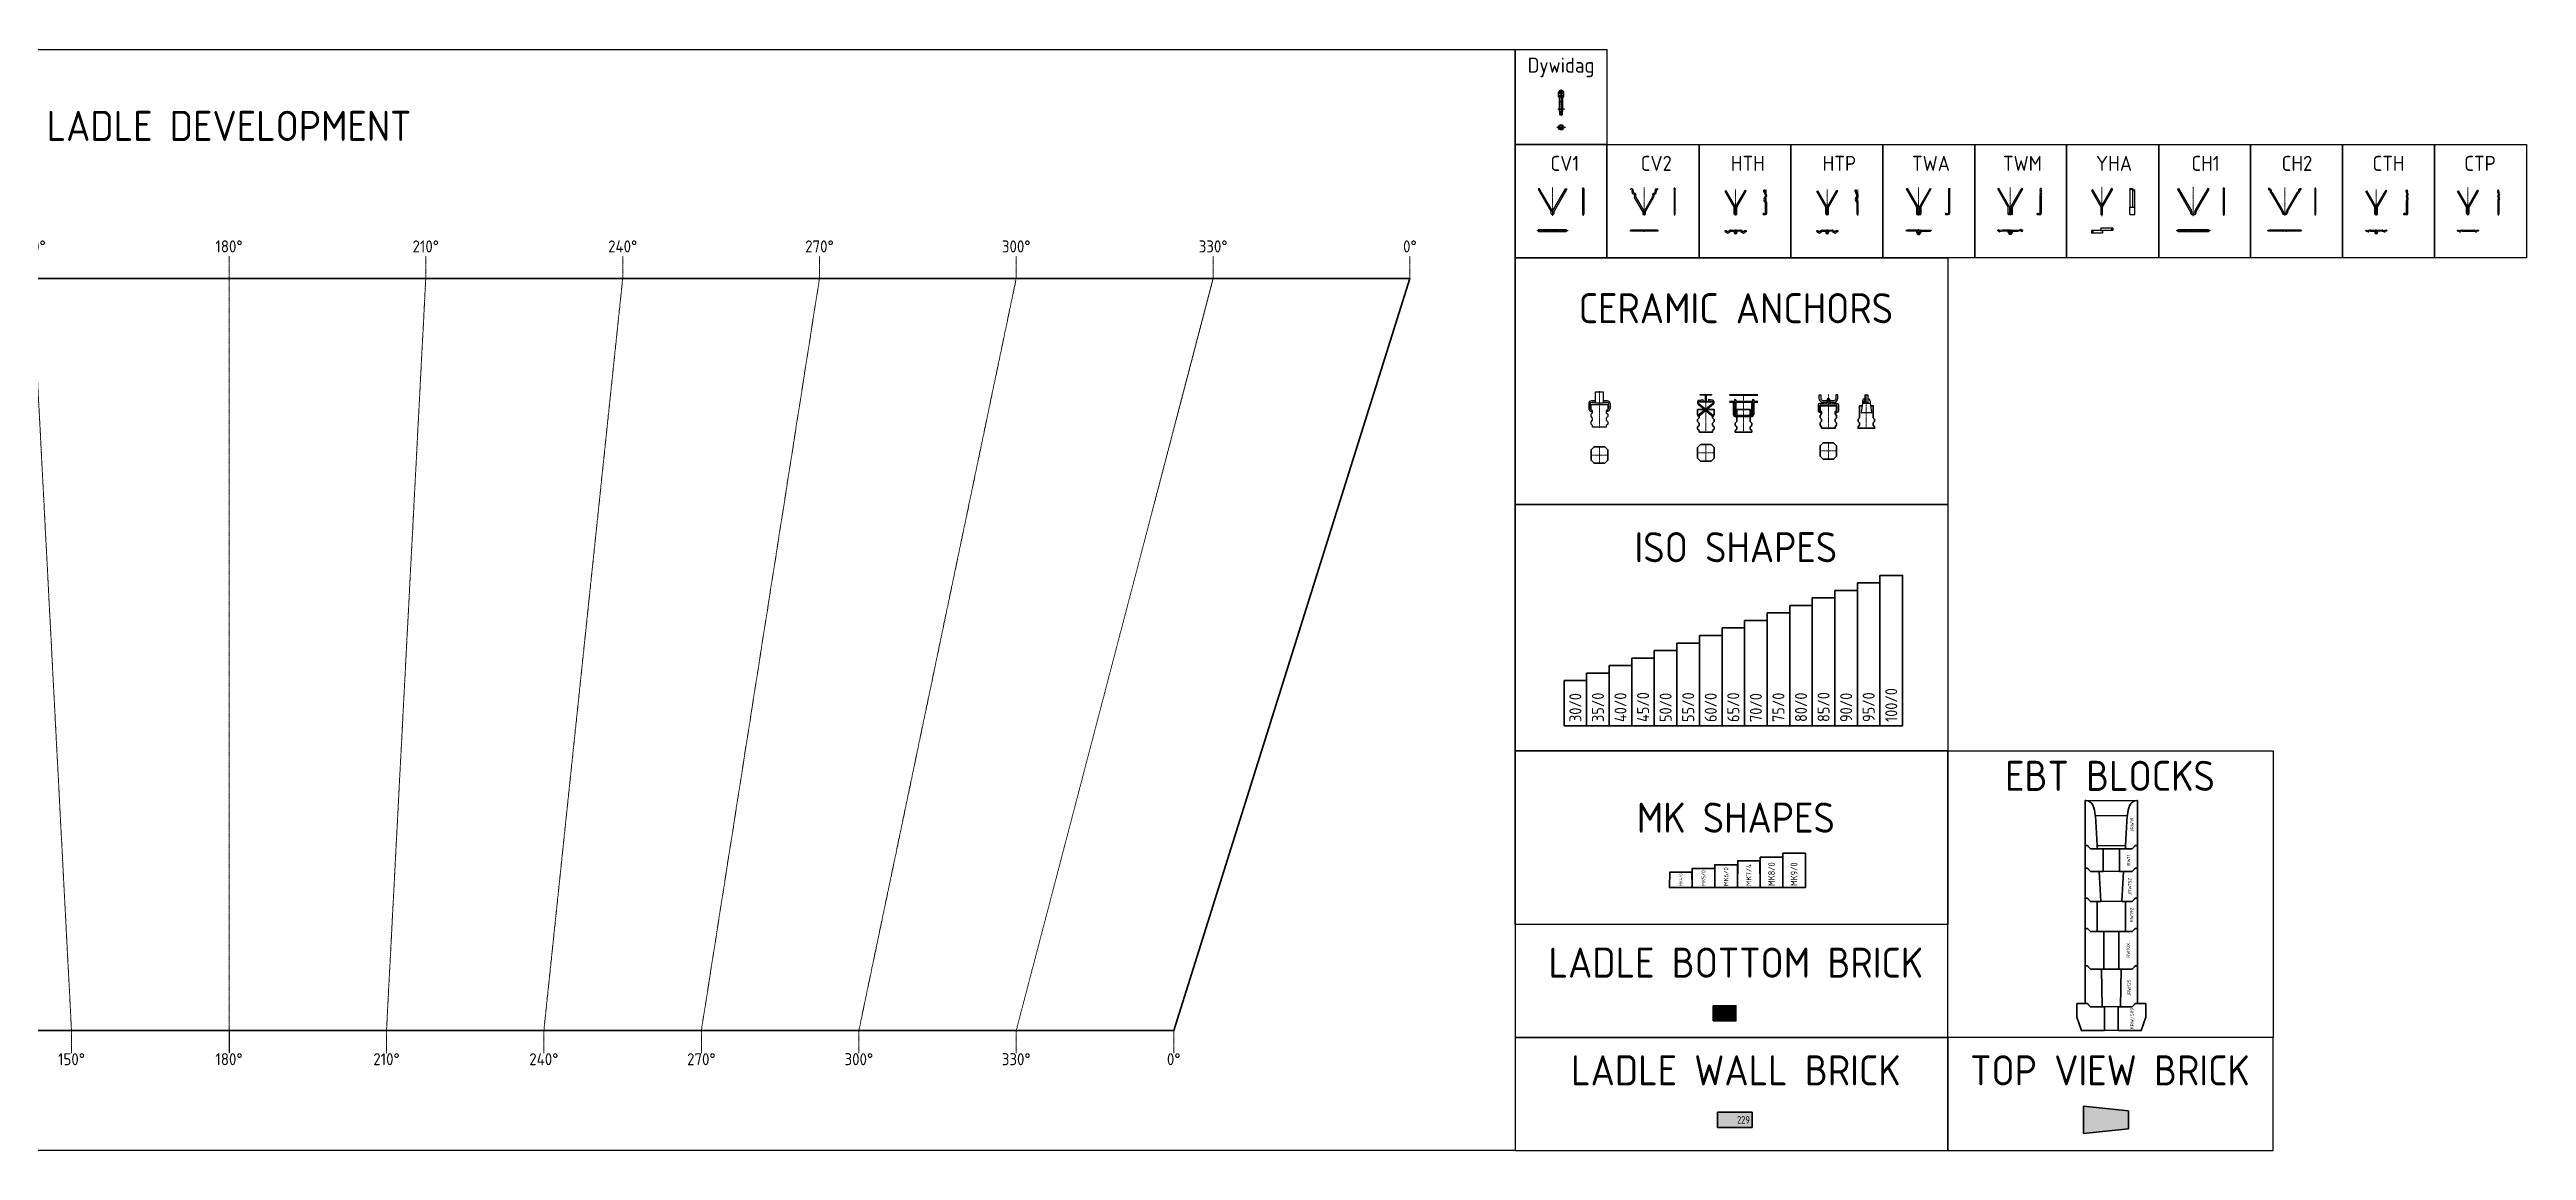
# Model space of a CAD drawing. Header units: millimetres. Extents: x -1950 to 46825, y 0 to 25443.
# Drawn here: x 7483 to 23949, y 6886 to 14206 of the extents above; entities that cross this region are included whole.
import ezdxf
from ezdxf.enums import TextEntityAlignment as Align

# ---------------------------------------------------------------- set-up
doc = ezdxf.new("R2010")
doc.units = ezdxf.units.MM
doc.linetypes.add('AM_DIN_F_W050', pattern=[6.25, 4.75, -1.5])
doc.linetypes.add('AM_DIN_G_W050', pattern=[13.75, 9.75, -1.5, 1, -1.5])
for name, color, linetype, lineweight in [('AM_7', 4, 'AM_DIN_G_W050', 25), ('ANKO AC90AZ', 51, 'Continuous', 18), ('CENTER', 4, 'AM_DIN_G_W050', 35), ('CONT3', 7, 'Continuous', 25), ('Kontur_018', 4, 'Continuous', 25), ('Kontur_025', 3, 'Continuous', 25), ('Kontur_035', 2, 'Continuous', 35), ('Kontur_05', 1, 'Continuous', 25), ('Mitte_018', 4, 'AM_DIN_G_W050', 18), ('Verdeckt_018', 4, 'AM_DIN_F_W050', 18), ('Verdeckt_025', 3, 'AM_DIN_F_W050', 25)]:
    doc.layers.add(name, color=color, linetype=linetype, lineweight=lineweight)
doc.layers.add('AM_VIEWS', color=1, linetype='Continuous', lineweight=25, plot=False)
for name, color, linetype in [('ANCHOR', 7, 'Continuous'), ('ST ANKER', 3, 'Continuous'), ('Text_2', 3, 'Continuous'), ('Text_3', 2, 'Continuous'), ('Text_5', 1, 'Continuous')]:
    doc.layers.add(name, color=color, linetype=linetype)
doc.layers.add('DEFINE_QUALITY', color=7, linetype='Continuous', lineweight=18, true_color=0x31dd76)
doc.styles.add('ISOCP', font='isocp.shx', dxfattribs={"height": 7})

msp = doc.modelspace()

# ---------------------------------------------------------------- texts
at = {"layer": 'Text_5', "style": 'ISOCP'}
for s, height, p in [('Dywidag', 100, (17531, 14102)), ('LADLE DEVELOPMENT', 200, (8676, 13698)), ('CV1', 100, (17556, 13449)), ('CV2', 100, (18164, 13449)), ('HTH', 100, (18773, 13449)), ('HTP', 100, (19381, 13449)), ('TWA', 100, (19990, 13449)), ('TWM', 100, (20598, 13449)), ('YHA', 100, (21207, 13449)), ('CH1', 100, (21815, 13449)), ('CH2', 100, (22423, 13449)), ('CTH', 100, (23032, 13449)), ('CTP', 100, (23640, 13449)), ('CERAMIC ANCHORS', 200, (18693, 12486)), ('ISO SHAPES', 200, (18693, 10897)), ('EBT BLOCKS', 200, (21180, 9377)), ('MK SHAPES', 200, (18693, 9099)), ('LADLE BOTTOM BRICK', 200, (18693, 8135)), ('LADLE WALL BRICK', 200, (18693, 7419)), ('TOP VIEW BRICK', 200, (21180, 7419))]:
    msp.add_text(s, height=height, dxfattribs=at).set_placement(p, align=Align.MIDDLE_CENTER)

# ---------------------------------------------------------------- blocks, each defined once
blk = doc.blocks.new('*U505')
h = blk.add_hatch(color=0)
h.dxf.hatch_style = 1
h.paths.add_polyline_path([(-75, -50), (75, -50), (75, 50), (-75, 50)])
at = {"layer": 'Kontur_035'}
blk.add_lwpolyline([(-75, -50), (75, -50), (75, 50), (-75, 50)], close=True, dxfattribs=at)
at = {"layer": 'Kontur_05'}
blk.add_circle((0, 0), 16.7, dxfattribs=at)
blk = doc.blocks.new('*U471')
at = {"layer": 'DEFINE_QUALITY'}
h = blk.add_hatch(color=0, dxfattribs=at)
h.dxf.hatch_style = 1
h.paths.add_polyline_path([(0, 100), (0, 0), (229, 0), (229, 100)])
at = {"layer": 'Kontur_035'}
blk.add_lwpolyline([(0, 100), (0, 0), (229, 0), (229, 100)], close=True, dxfattribs=at)
at = {"layer": 'Text_3', "style": 'ISOCP', "width": 0.9}
blk.add_text('229', height=50, dxfattribs=at).set_placement((214, 50), align=Align.MIDDLE_RIGHT)
blk = doc.blocks.new('mk9_0')
at = {"layer": 'Kontur_035'}
blk.add_lwpolyline([(-75, 228.6), (-75, 0), (75, 0), (75, 228.6)], close=True, dxfattribs=at)
at = {"layer": 'Text_2', "style": 'ISOCP', "width": 0.95751}
blk.add_text('MK9/0', height=45, rotation=90, dxfattribs=at).set_placement((0, 10), align=Align.MIDDLE_LEFT)
blk = doc.blocks.new('*U499')
at = {"layer": 'Kontur_035'}
blk.add_blockref('mk9_0', (0, 0), dxfattribs=at)
blk = doc.blocks.new('mk8_0')
at = {"layer": 'Kontur_035'}
blk.add_lwpolyline([(-75, 203.2), (-75, 0), (75, 0), (75, 203.2)], close=True, dxfattribs=at)
at = {"layer": 'Text_2', "style": 'ISOCP', "width": 0.95751}
blk.add_text('MK8/0', height=45, rotation=90, dxfattribs=at).set_placement((0, 10), align=Align.MIDDLE_LEFT)
blk = doc.blocks.new('*U500')
at = {"layer": 'Kontur_035'}
blk.add_blockref('mk8_0', (0, 0), dxfattribs=at)
blk = doc.blocks.new('mk7_4')
at = {"layer": 'Kontur_035'}
blk.add_lwpolyline([(74, 178), (76, 0), (-76, 0), (-74, 178)], close=True, dxfattribs=at)
at = {"layer": 'Text_2', "style": 'ISOCP', "width": 0.95751}
blk.add_text('MK7/4', height=35, rotation=90, dxfattribs=at).set_placement((0, 10), align=Align.MIDDLE_LEFT)
blk = doc.blocks.new('*U501')
at = {"layer": 'Kontur_035'}
blk.add_blockref('mk7_4', (0, 0), dxfattribs=at)
blk = doc.blocks.new('mk6_0')
at = {"layer": 'Kontur_035'}
blk.add_lwpolyline([(75, 0), (75, 152), (-75, 152), (-75, 0)], close=True, dxfattribs=at)
at = {"layer": 'Text_2', "style": 'ISOCP', "width": 0.95751}
blk.add_text('MK6/0', height=30, rotation=90, dxfattribs=at).set_placement((0, 10), align=Align.MIDDLE_LEFT)
blk = doc.blocks.new('*U502')
at = {"layer": 'Kontur_035'}
blk.add_blockref('mk6_0', (0, 0), dxfattribs=at)
blk = doc.blocks.new('mk5_0')
at = {"layer": 'Kontur_035'}
blk.add_lwpolyline([(75, 0), (75, 127), (-75, 127), (-75, 0)], close=True, dxfattribs=at)
at = {"layer": 'Text_2', "style": 'ISOCP', "width": 0.95751}
blk.add_text('MK5/0', height=25, rotation=90, dxfattribs=at).set_placement((0, 10), align=Align.MIDDLE_LEFT)
blk = doc.blocks.new('*U503')
at = {"layer": 'Kontur_035'}
blk.add_blockref('mk5_0', (0, 0), dxfattribs=at)
blk = doc.blocks.new('mk4_6')
at = {"layer": 'Kontur_035'}
blk.add_lwpolyline([(74, 102), (76, 0), (-76, 0), (-74, 102)], close=True, dxfattribs=at)
at = {"layer": 'Text_2', "style": 'ISOCP', "width": 0.95751}
blk.add_text('MK4/6', height=20, rotation=90, dxfattribs=at).set_placement((0, 10), align=Align.MIDDLE_LEFT)
blk = doc.blocks.new('*U504')
at = {"layer": 'Kontur_035'}
blk.add_blockref('mk4_6', (0, 0), dxfattribs=at)
blk = doc.blocks.new('100_0')
at = {"layer": 'Kontur_035'}
blk.add_lwpolyline([(-75, 1000), (-75, 0), (75, 0), (75, 1000)], close=True, dxfattribs=at)
at = {"layer": 'Text_2', "style": 'ISOCP', "width": 0.95751}
blk.add_text('100/0', height=80, rotation=90, dxfattribs=at).set_placement((0, 25), align=Align.MIDDLE_LEFT)
blk = doc.blocks.new('*U483')
at = {"layer": 'Kontur_035'}
blk.add_blockref('100_0', (0, 0), dxfattribs=at)
blk = doc.blocks.new('95_0')
at = {"layer": 'Kontur_035'}
blk.add_lwpolyline([(-75, 950), (-75, 0), (75, 0), (75, 950)], close=True, dxfattribs=at)
at = {"layer": 'Text_2', "style": 'ISOCP', "width": 0.95751}
blk.add_text('95/0', height=80, rotation=90, dxfattribs=at).set_placement((0, 25), align=Align.MIDDLE_LEFT)
blk = doc.blocks.new('*U484')
at = {"layer": 'Kontur_035'}
blk.add_blockref('95_0', (0, 0), dxfattribs=at)
blk = doc.blocks.new('90_0')
at = {"layer": 'Kontur_035'}
blk.add_lwpolyline([(-75, 900), (-75, 0), (75, 0), (75, 900)], close=True, dxfattribs=at)
at = {"layer": 'Text_2', "style": 'ISOCP', "width": 0.95751}
blk.add_text('90/0', height=80, rotation=90, dxfattribs=at).set_placement((0, 25), align=Align.MIDDLE_LEFT)
blk = doc.blocks.new('*U485')
at = {"layer": 'Kontur_035'}
blk.add_blockref('90_0', (0, 0), dxfattribs=at)
blk = doc.blocks.new('85_0')
at = {"layer": 'Kontur_035'}
blk.add_lwpolyline([(-75, 850), (-75, 0), (75, 0), (75, 850)], close=True, dxfattribs=at)
at = {"layer": 'Text_2', "style": 'ISOCP', "width": 0.95751}
blk.add_text('85/0', height=80, rotation=90, dxfattribs=at).set_placement((0, 25), align=Align.MIDDLE_LEFT)
blk = doc.blocks.new('*U486')
at = {"layer": 'Kontur_035'}
blk.add_blockref('85_0', (0, 0), dxfattribs=at)
blk = doc.blocks.new('80_0')
at = {"layer": 'Kontur_035'}
blk.add_lwpolyline([(-75, 800), (-75, 0), (75, 0), (75, 800)], close=True, dxfattribs=at)
at = {"layer": 'Text_2', "style": 'ISOCP', "width": 0.95751}
blk.add_text('80/0', height=80, rotation=90, dxfattribs=at).set_placement((0, 25), align=Align.MIDDLE_LEFT)
blk = doc.blocks.new('*U487')
at = {"layer": 'Kontur_035'}
blk.add_blockref('80_0', (0, 0), dxfattribs=at)
blk = doc.blocks.new('75_0')
at = {"layer": 'Kontur_035'}
blk.add_lwpolyline([(-75, 750), (-75, 0), (75, 0), (75, 750)], close=True, dxfattribs=at)
at = {"layer": 'Text_2', "style": 'ISOCP', "width": 0.95751}
blk.add_text('75/0', height=80, rotation=90, dxfattribs=at).set_placement((0, 25), align=Align.MIDDLE_LEFT)
blk = doc.blocks.new('*U488')
at = {"layer": 'Kontur_035'}
blk.add_blockref('75_0', (0, 0), dxfattribs=at)
blk = doc.blocks.new('70_0')
at = {"layer": 'Kontur_035'}
blk.add_lwpolyline([(-75, 700), (-75, 0), (75, 0), (75, 700)], close=True, dxfattribs=at)
at = {"layer": 'Text_2', "style": 'ISOCP', "width": 0.95751}
blk.add_text('70/0', height=80, rotation=90, dxfattribs=at).set_placement((0, 25), align=Align.MIDDLE_LEFT)
blk = doc.blocks.new('*U489')
at = {"layer": 'Kontur_035'}
blk.add_blockref('70_0', (0, 0), dxfattribs=at)
blk = doc.blocks.new('65_0')
at = {"layer": 'Kontur_035'}
blk.add_lwpolyline([(-75, 650), (-75, 0), (75, 0), (75, 650)], close=True, dxfattribs=at)
at = {"layer": 'Text_2', "style": 'ISOCP', "width": 0.95751}
blk.add_text('65/0', height=80, rotation=90, dxfattribs=at).set_placement((0, 25), align=Align.MIDDLE_LEFT)
blk = doc.blocks.new('*U491')
at = {"layer": 'Kontur_035'}
blk.add_blockref('65_0', (0, 0), dxfattribs=at)
blk = doc.blocks.new('60_0')
at = {"layer": 'Kontur_035'}
blk.add_lwpolyline([(-75, 600), (-75, 0), (75, 0), (75, 600)], close=True, dxfattribs=at)
at = {"layer": 'Text_2', "style": 'ISOCP', "width": 0.95751}
blk.add_text('60/0', height=80, rotation=90, dxfattribs=at).set_placement((0, 25), align=Align.MIDDLE_LEFT)
blk = doc.blocks.new('*U492')
at = {"layer": 'Kontur_035'}
blk.add_blockref('60_0', (0, 0), dxfattribs=at)
blk = doc.blocks.new('55_0')
at = {"layer": 'Kontur_035'}
blk.add_lwpolyline([(-75, 550), (-75, 0), (75, 0), (75, 550)], close=True, dxfattribs=at)
at = {"layer": 'Text_2', "style": 'ISOCP', "width": 0.95751}
blk.add_text('55/0', height=80, rotation=90, dxfattribs=at).set_placement((0, 25), align=Align.MIDDLE_LEFT)
blk = doc.blocks.new('*U493')
at = {"layer": 'Kontur_035'}
blk.add_blockref('55_0', (0, 0), dxfattribs=at)
blk = doc.blocks.new('50_0')
at = {"layer": 'Kontur_035'}
blk.add_lwpolyline([(-75, 500), (-75, 0), (75, 0), (75, 500)], close=True, dxfattribs=at)
at = {"layer": 'Text_2', "style": 'ISOCP', "width": 0.95751}
blk.add_text('50/0', height=80, rotation=90, dxfattribs=at).set_placement((0, 25), align=Align.MIDDLE_LEFT)
blk = doc.blocks.new('*U494')
at = {"layer": 'Kontur_035'}
blk.add_blockref('50_0', (0, 0), dxfattribs=at)
blk = doc.blocks.new('45_0')
at = {"layer": 'Kontur_035'}
blk.add_lwpolyline([(-75, 450), (-75, 0), (75, 0), (75, 450)], close=True, dxfattribs=at)
at = {"layer": 'Text_2', "style": 'ISOCP', "width": 0.95751}
blk.add_text('45/0', height=80, rotation=90, dxfattribs=at).set_placement((0, 25), align=Align.MIDDLE_LEFT)
blk = doc.blocks.new('*U495')
at = {"layer": 'Kontur_035'}
blk.add_blockref('45_0', (0, 0), dxfattribs=at)
blk = doc.blocks.new('40_0')
at = {"layer": 'Kontur_035'}
blk.add_lwpolyline([(-75, 400), (-75, 0), (75, 0), (75, 400)], close=True, dxfattribs=at)
at = {"layer": 'Text_2', "style": 'ISOCP', "width": 0.95751}
blk.add_text('40/0', height=80, rotation=90, dxfattribs=at).set_placement((0, 25), align=Align.MIDDLE_LEFT)
blk = doc.blocks.new('*U496')
at = {"layer": 'Kontur_035'}
blk.add_blockref('40_0', (0, 0), dxfattribs=at)
blk = doc.blocks.new('35_0')
at = {"layer": 'Kontur_035'}
blk.add_lwpolyline([(-75, 350), (-75, 0), (75, 0), (75, 350)], close=True, dxfattribs=at)
at = {"layer": 'Text_2', "style": 'ISOCP', "width": 0.95751}
blk.add_text('35/0', height=80, rotation=90, dxfattribs=at).set_placement((0, 25), align=Align.MIDDLE_LEFT)
blk = doc.blocks.new('*U497')
at = {"layer": 'Kontur_035'}
blk.add_blockref('35_0', (0, 0), dxfattribs=at)
blk = doc.blocks.new('30_0')
at = {"layer": 'Kontur_035'}
blk.add_lwpolyline([(-75, 300), (-75, 0), (75, 0), (75, 300)], close=True, dxfattribs=at)
at = {"layer": 'Text_2', "style": 'ISOCP', "width": 0.95751}
blk.add_text('30/0', height=80, rotation=90, dxfattribs=at).set_placement((0, 25), align=Align.MIDDLE_LEFT)
blk = doc.blocks.new('*U498')
at = {"layer": 'Kontur_035'}
blk.add_blockref('30_0', (0, 0), dxfattribs=at)
blk = doc.blocks.new('AH150_FRONT')
at = {"layer": 'ANCHOR', "color": 0, "linetype": 'ByBlock', "lineweight": -2}
blk.add_lwpolyline([(-45, -150), (-45, -140), (-55, -130), (-55, -115), (-45, -105), (-45, -90), (-55, -80), (-55, -65), (-45, -55), (-45, -40), (-55, -35), (-55, 0), (55, 0), (55, -35), (45, -40), (45, -55), (55, -65), (55, -80), (45, -90), (45, -105), (55, -115), (55, -130), (45, -140), (45, -150)], close=True, dxfattribs=at)
blk = doc.blocks.new('*U400')
at = {"layer": 'Mitte_018'}
blk.add_line((0, -255), (0, 5), dxfattribs=at)
at = {"layer": 'ST ANKER'}
for p, q in [((-38, 0), (37, 0)), ((-38, -5), (-38, 0)), ((37, 0), (37, -5)), ((46, -59), (-52, -139)), ((-51, -65), (46, -146)), ((-46, -59), (52, -139)), ((51, -65), (-46, -146)), ((-44, -38), (-19, -34)), ((-42, -46), (-18, -41)), ((-7, -5), (-38, -5)), ((-38, -50), (-38, -45)), ((-38, -45), (-7, -45)), ((37, -50), (-38, -50)), ((-19, -34), (-18, -41)), ((-2, -40), (-2, -10)), ((2, -10), (2, -40)), ((37, -5), (7, -5)), ((7, -45), (37, -45)), ((19, -34), (18, -41)), ((42, -46), (18, -41)), ((44, -38), (19, -34)), ((37, -45), (37, -50))]:
    blk.add_line(p, q, dxfattribs=at)
for centre, radius, start, end in [((-41, -53), 15.5, 100.5113, 230.5113), ((-49, -142), 4, 129.4887, 309.4887), ((-49, -142), 4, 309.4887, 129.4887), ((-41, -53), 7.5, 100.5113, 230.5113), ((-7, -10), 5, 0, 90), ((-7, -40), 5, 270, 360), ((7, -10), 5, 90, 180), ((7, -40), 5, 180, 270), ((41, -53), 7.5, 309.4887, 79.4887), ((41, -53), 15.5, 309.4887, 79.4887), ((49, -142), 4, 50.5113, 230.5113), ((49, -142), 4, 230.5113, 50.5113)]:
    blk.add_arc(centre, radius, start, end, dxfattribs=at)
at = {"layer": 'Kontur_035'}
blk.add_blockref('AH150_FRONT', (0, -100), dxfattribs=at)
blk = doc.blocks.new('AH150_SIDE')
at = {"layer": 'ANCHOR', "color": 0, "linetype": 'ByBlock', "lineweight": -2}
blk.add_lwpolyline([(-55, -150), (-55, -140), (-45, -130), (-45, -115), (-55, -105), (-55, -90), (-45, -80), (-45, 0), (45, 0), (45, -80), (55, -90), (55, -105), (45, -115), (45, -130), (55, -140), (55, -150)], close=True, dxfattribs=at)
blk = doc.blocks.new('*U401')
at = {"layer": 'Mitte_018'}
blk.add_line((0, -255), (0, 5), dxfattribs=at)
at = {"layer": 'ST ANKER'}
for p, q in [((-94, 0), (94, 0)), ((-94, -5), (94, -5)), ((-94, -45), (-60, -45)), ((-94, -50), (-68, -50)), ((-68, -50), (-68, -133)), ((-68, -50), (-60, -50)), ((-60, -35), (-60, -45)), ((-60, -50), (-60, -45)), ((-60, -50), (-60, -133)), ((-55, -146), (-47, -146)), ((-52, -35), (-52, -45)), ((-52, -45), (60, -45)), ((-52, -45), (-52, -50)), ((-52, -50), (-52, -133)), ((-52, -50), (52, -50)), ((-47, -138), (47, -138)), ((-47, -146), (55, -146)), ((47, -138), (55, -138)), ((52, -50), (52, -133)), ((52, -50), (60, -50)), ((60, -35), (60, -45)), ((60, -50), (60, -45)), ((60, -50), (60, -133)), ((68, -35), (68, -45)), ((68, -45), (94, -45)), ((68, -45), (68, -50)), ((68, -50), (68, -133)), ((68, -50), (94, -50))]:
    blk.add_line(p, q, dxfattribs=at)
for centre, radius, start, end in [((-55, -133), 13, 180, 270), ((-56, -35), 4, 0, 180), ((-47, -133), 13, 180, 270), ((-47, -133), 5, 180, 270), ((47, -133), 5, 270, 0), ((55, -133), 13, 270, 0), ((55, -133), 5, 270, 0), ((64, -35), 4, 0, 180)]:
    blk.add_arc(centre, radius, start, end, dxfattribs=at)
at = {"layer": 'Kontur_035'}
blk.add_blockref('AH150_SIDE', (0, -100), dxfattribs=at)
blk = doc.blocks.new('*U399')
at = {"layer": 'Kontur_035'}
blk.add_lwpolyline([(35, 55), (-35, 55), (-55, 35), (-55, -35), (-35, -55), (35, -55), (55, -35), (55, 35)], close=True, dxfattribs=at)
at = {"layer": 'Mitte_018'}
for p, q in [((-58, 0), (58, 0)), ((0, 58), (0, -58))]:
    blk.add_line(p, q, dxfattribs=at)
blk = doc.blocks.new('GKB_FRONT')
at = {"layer": 'ST ANKER'}
for p, q in [((-5, 0), (5, 0)), ((-68, -42), (-68, -84)), ((-50, -96), (-64, -89)), ((-30, -32), (-58, -32)), ((-58, -46), (-58, -80)), ((-49, -86), (-56, -82)), ((-52, -42), (52, -42)), ((-48, -95), (-48, -88)), ((-27, -27), (-17, -27)), ((-27, -27), (-27, -29)), ((-17, -27), (-17, -29)), ((-10, -32), (-15, -32)), ((-8, -3), (-8, -29)), ((7, -3), (7, -29)), ((15, -32), (10, -32)), ((18, -27), (18, -29)), ((18, -27), (28, -27)), ((28, -27), (28, -29)), ((57, -32), (30, -32)), ((47, -95), (47, -88)), ((49, -86), (56, -82)), ((50, -96), (64, -89)), ((57, -46), (57, -80)), ((67, -42), (67, -84))]:
    blk.add_line(p, q, dxfattribs=at)
for centre, radius, start, end in [((-5, -3), 2.5, 89.9999, 180.0001), ((-58, -42), 10, 90, 180), ((-62, -84), 6, 180, 243.4349), ((-52, -46), 5, 90, 180), ((-55, -80), 2.5, 180.0001, 243.4349), ((-49, -95), 1.91, 243.4349, 0), ((-50, -88), 2.5, 360, 63.4348), ((-30, -29), 2.5, 270, 359.9999), ((-15, -29), 2.5, 180.0002, 270), ((-10, -29), 2.5, 269.9999, 359.9998), ((5, -3), 2.5, 359.9999, 90), ((10, -29), 2.5, 180.0001, 269.9999), ((15, -29), 2.5, 270, 359.9999), ((30, -29), 2.5, 180.0002, 270), ((50, -88), 2.5, 116.5653, 180.0001), ((49, -95), 1.91, 180.0001, 296.565), ((52, -46), 5, 0, 90.0001), ((55, -80), 2.5, 296.5651, 359.9999), ((57, -42), 10, 0, 90), ((62, -84), 6, 296.565, 360)]:
    blk.add_arc(centre, radius, start, end, dxfattribs=at)
blk = doc.blocks.new('*U402')
at = {"layer": 'Mitte_018'}
blk.add_line((0, -228), (0, 5), dxfattribs=at)
at = {"layer": 'ST ANKER'}
for p, q in [((-62, 0), (-50, 0)), ((-62, -23), (-62, 0)), ((-50, 0), (-50, -23)), ((62, 0), (50, 0)), ((50, 0), (50, -23)), ((62, -23), (62, 0)), ((-36, -38), (-8, -38)), ((-36, -50), (-8, -50)), ((-8, -38), (-8, -50)), ((8, -38), (36, -38)), ((8, -38), (8, -50)), ((8, -50), (36, -50))]:
    blk.add_line(p, q, dxfattribs=at)
for centre, radius, start, end in [((-36, -23), 27, 180, 270), ((-36, -23), 15, 180, 270), ((36, -23), 27, 270, 360), ((36, -23), 15, 270, 360)]:
    blk.add_arc(centre, radius, start, end, dxfattribs=at)
at = {"layer": 'Kontur_035'}
blk.add_blockref('AH150_FRONT', (0, -73), dxfattribs=at)
at = {"layer": 'ST ANKER', "rotation": 359.9999956465915}
blk.add_blockref('GKB_FRONT', (0, -26), dxfattribs=at)
blk = doc.blocks.new('GKB_SIDE')
at = {"layer": 'ST ANKER'}
for p, q in [((-10, 0), (-10, 0)), ((-10, -13), (-10, 0)), ((10, 0), (10, -13)), ((10, 0), (10, 0)), ((-25, -32), (-34, -93)), ((32, -96), (-32, -96)), ((-25, -15), (-25, -32)), ((-23, -32), (23, -32)), ((-13, -29), (-13, -15)), ((-10, -13), (-10, -13)), ((-10, -27), (10, -27)), ((10, -13), (10, -13)), ((12, -29), (12, -15)), ((25, -15), (25, -32)), ((25, -32), (34, -93))]:
    blk.add_line(p, q, dxfattribs=at)
for centre, radius, start, end in [((-10, -15), 14.5, 89.9999, 180.0001), ((10, -15), 14.5, 359.9996, 89.9999), ((-32, -93), 3, 171.2548, 270.0014), ((-23, -34), 2.5, 90, 171.2541), ((-15, -29), 2.5, 269.9998, 0), ((-10, -15), 2, 89.9991, 180.0007), ((-10, -28), 2, 89.9981, 180.0007), ((10, -15), 2, 359.9991, 89.9984), ((10, -28), 2, 359.9995, 89.9984), ((15, -29), 2.5, 180.0004, 269.9999), ((23, -34), 2.5, 8.746, 90.0001), ((32, -93), 3, 270.0011, 8.7458)]:
    blk.add_arc(centre, radius, start, end, dxfattribs=at)
blk = doc.blocks.new('AH150_SIDE_GKB')
at = {"layer": 'ANCHOR', "color": 0, "linetype": 'ByBlock', "lineweight": -2}
blk.add_lwpolyline([(27, 0), (45, 0), (45, -80), (55, -90), (55, -105), (45, -115), (45, -130), (55, -140), (55, -150), (-55, -150), (-55, -140), (-45, -130), (-45, -115), (-55, -105), (-55, -90), (-45, -80), (-45, 0), (-27, 0)], dxfattribs=at)
blk = doc.blocks.new('*U403')
at = {"layer": 'Mitte_018'}
blk.add_line((0, -228), (0, 5), dxfattribs=at)
at = {"layer": 'ST ANKER'}
for p, q in [((-10, 0), (10, 0)), ((-10, 0), (-10, -50)), ((-10, -50), (10, -50)), ((10, 0), (10, -50))]:
    blk.add_line(p, q, dxfattribs=at)
at = {"layer": 'Kontur_035', "rotation": 359.9953661336431}
blk.add_blockref('AH150_SIDE_GKB', (0, -73), dxfattribs=at)
at = {"layer": 'ST ANKER', "rotation": 359.9999818084095}
blk.add_blockref('GKB_SIDE', (0, -25), dxfattribs=at)
blk = doc.blocks.new('*U404')
at = {"layer": 'Kontur_035'}
blk.add_lwpolyline([(35, 55), (-35, 55), (-55, 35), (-55, -35), (-35, -55), (35, -55), (55, -35), (55, 35)], close=True, dxfattribs=at)
at = {"layer": 'Mitte_018'}
for p, q in [((-58, 0), (58, 0)), ((0, 58), (0, -58))]:
    blk.add_line(p, q, dxfattribs=at)
blk = doc.blocks.new('A$C595B2E24')
at = {"layer": 'ST ANKER'}
for p, q in [((0, 54), (0, 21)), ((10, 54), (10, 21)), ((10, 5), (19, 0)), ((14, 13), (23, 9)), ((46, 72), (18, 72)), ((46, 62), (18, 62)), ((46, 72), (19, 72)), ((19, 62), (46, 62)), ((19, 0), (23, 9)), ((122, 72), (96, 72)), ((124, 72), (96, 72)), ((124, 62), (96, 62)), ((96, 62), (122, 62)), ((128, 13), (118, 9)), ((123, 0), (118, 9)), ((132, 5), (123, 0)), ((132, 54), (132, 21)), ((142, 54), (142, 21))]:
    blk.add_line(p, q, dxfattribs=at)
for centre, radius, start, end in [((18, 54), 18, 90, 180), ((18, 21), 18, 180, 243.4), ((18, 54), 8, 90, 180), ((18, 21), 8, 180, 243.4), ((124, 54), 18, 0, 90), ((124, 54), 8, 0, 90), ((124, 21), 8, 296.6, 0), ((124, 21), 18, 296.6, 0)]:
    blk.add_arc(centre, radius, start, end, dxfattribs=at)
blk = doc.blocks.new('*U397')
at = {"layer": 'Mitte_018'}
blk.add_line((239, 0), (-5, 0), dxfattribs=at)
at = {"layer": 'ST ANKER'}
for p, q in [((0, -25), (0, 25)), ((0, 25), (75, 25)), ((75, 25), (75, -25)), ((75, -25), (0, -25))]:
    blk.add_line(p, q, dxfattribs=at)
at = {"layer": 'Kontur_035', "linetype": 'ByBlock', "lineweight": -2, "rotation": 90.00000000000001}
blk.add_blockref('AH150_FRONT', (83, 0), dxfattribs=at)
at = {"layer": 'ST ANKER', "rotation": 90.00000000000007}
blk.add_blockref('A$C595B2E24', (131, -71), dxfattribs=at)
blk = doc.blocks.new('*U398')
at = {"layer": 'Kontur_035'}
blk.add_lwpolyline([(35, 55), (-35, 55), (-55, 35), (-55, -35), (-35, -55), (35, -55), (55, -35), (55, 35)], close=True, dxfattribs=at)
at = {"layer": 'Mitte_018'}
for p, q in [((-58, 0), (58, 0)), ((0, 58), (0, -58))]:
    blk.add_line(p, q, dxfattribs=at)
blk = doc.blocks.new('*U409')
at = {"layer": 'Mitte_018'}
blk.add_line((0, -8), (0, 184), dxfattribs=at)
at = {"layer": 'ST ANKER'}
for p, q in [((-88, 175), (-96, 170)), ((-96, 170), (-11, 23)), ((-3, 28), (-88, 175)), ((3, 28), (88, 175)), ((96, 170), (11, 23)), ((88, 175), (96, 170)), ((-10, 20), (-10, 10)), ((0, 20), (0, 10)), ((0, 20), (0, 10)), ((10, 20), (10, 10))]:
    blk.add_line(p, q, dxfattribs=at)
for centre, radius, start, end in [((-15, 20), 5, 359.9774, 390), ((0, 10), 10.5, 179.9774, 360.0226), ((-15, 20), 15, 359.9774, 390), ((15, 20), 15, 150, 180.0226), ((0, 10), 0.5, 179.9774, 360.0226), ((15, 20), 5, 150, 180.0226)]:
    blk.add_arc(centre, radius, start, end, dxfattribs=at)
blk = doc.blocks.new('*U410')
at = {"layer": 'Mitte_018'}
blk.add_line((0, -8.5), (0, 183.5), dxfattribs=at)
at = {"layer": 'ST ANKER'}
for p, q in [((-5, 172.5), (-5, 5)), ((5, 172.5), (5, 5))]:
    blk.add_line(p, q, dxfattribs=at)
for start, end in [(360, 540), (180, 360)]:
    blk.add_arc((0, 5), 5, start, end, dxfattribs=at)
blk.add_ellipse((0, 172.5), major_axis=(5, 0), ratio=0.5, dxfattribs=at)
blk = doc.blocks.new('*U411')
at = {"layer": 'Mitte_018'}
for p, q in [((-105, 0), (105, 0)), ((0, 6), (0, -5))]:
    blk.add_line(p, q, dxfattribs=at)
at = {"layer": 'ST ANKER'}
for p, q in [((92, 5), (-92, 5)), ((-92, -5), (92, -5))]:
    blk.add_line(p, q, dxfattribs=at)
for centre in [(-92, 0), (92, 0)]:
    blk.add_ellipse(centre, major_axis=(0, 5), ratio=0.866, dxfattribs=at)
blk = doc.blocks.new('*U415')
at = {"layer": 'Mitte_018'}
blk.add_line((0, -5), (0, 180), dxfattribs=at)
at = {"layer": 'ST ANKER'}
for p, q in [((-87, 175), (-91, 168)), ((-83, 164), (-91, 168)), ((-79, 171), (-87, 175)), ((79, 171), (87, 175)), ((83, 164), (91, 168)), ((87, 175), (91, 168)), ((-80, 160), (-81, 151)), ((-66, 135), (-74, 139)), ((-72, 159), (-73, 150)), ((-63, 143), (-71, 146)), ((-64, 131), (-65, 122)), ((-9, 22), (-63, 115)), ((-56, 131), (-57, 122)), ((-56, 119), (-2, 26)), ((-9, 20), (-9, 8)), ((-1, 20), (-1, 8)), ((0, 20), (0, 8)), ((56, 119), (2, 26)), ((8, 20), (8, 8)), ((9, 22), (63, 115)), ((56, 131), (57, 122)), ((63, 143), (71, 146)), ((64, 131), (65, 122)), ((66, 135), (74, 139)), ((72, 159), (73, 150)), ((80, 160), (81, 151))]:
    blk.add_line(p, q, dxfattribs=at)
for centre, radius, start, end in [((-84, 160), 12, 715.1104, 784.8896), ((84, 160), 12, 115.1104, 184.8896), ((-84, 160), 4, 715.1104, 784.8896), ((-69, 150), 12, 535.1104, 604.8896), ((-69, 150), 4, 535.1104, 604.8896), ((-68, 132), 4, 715.1104, 784.8896), ((-53, 121), 12, 175.1104, 210), ((-68, 132), 12, 715.1104, 784.8896), ((-53, 121), 4, 175.1104, 210), ((-13, 20), 4, 0, 30), ((0, 8), 8.5, 180, 360), ((-13, 20), 12, 0, 30), ((0, 8), 0.5, 180, 360), ((12, 20), 12, 150, 180), ((12, 20), 4, 150, 180), ((68, 132), 12, 115.1104, 184.8896), ((53, 121), 4, 330, 364.8896), ((53, 121), 12, 330, 364.8896), ((68, 132), 4, 115.1104, 184.8896), ((69, 150), 4, 295.1104, 364.8896), ((69, 150), 12, 295.1104, 364.8896), ((84, 160), 4, 115.1104, 184.8896)]:
    blk.add_arc(centre, radius, start, end, dxfattribs=at)
blk = doc.blocks.new('*U416')
at = {"layer": 'Mitte_018'}
blk.add_line((0, -5), (0, 180), dxfattribs=at)
at = {"layer": 'ST ANKER'}
for p, q in [((-4, 171.38032), (-4, 4)), ((4, 4), (4, 171.38032))]:
    blk.add_line(p, q, dxfattribs=at)
blk.add_arc((0, 4), 4, 180, 360, dxfattribs=at)
blk.add_ellipse((0, 171.38032), major_axis=(-4, 0), ratio=0.90492, dxfattribs=at)
at = {"layer": 'Verdeckt_025'}
blk.add_arc((0, 4), 4, 0, 180, dxfattribs=at)
blk = doc.blocks.new('*U417')
at = {"layer": 'ANCHOR', "color": 0, "linetype": 'ByBlock', "lineweight": -2}
for centre, start, end in [((-4.5, 0), 270, 450), ((4.5, 0), 90, 270)]:
    blk.add_arc(centre, 4, start, end, dxfattribs=at)
at = {"layer": 'Mitte_018'}
for p, q in [((-94.00809, 0), (94.00809, 0)), ((0, -4.5), (0, 4.5))]:
    blk.add_line(p, q, dxfattribs=at)
at = {"layer": 'ST ANKER'}
for p, q in [((89.00809, 4), (-89.00809, 4)), ((89.00809, -4), (-89.00809, -4))]:
    blk.add_line(p, q, dxfattribs=at)
for centre, major_axis in [((-89.00809, 0), (0, -4)), ((89.00809, 0), (0, 4))]:
    blk.add_ellipse(centre, major_axis=major_axis, ratio=0.42553, dxfattribs=at)
blk = doc.blocks.new('*U421')
at = {"layer": 'ANCHOR', "color": 0, "linetype": 'ByBlock', "lineweight": -2}
for p, q in [((-1, 8), (-1, 50)), ((1, 8), (1, 50))]:
    blk.add_line(p, q, dxfattribs=at)
for centre, start, end in [((-9, 50), 360, 390), ((10, 50), 150, 180)]:
    blk.add_arc(centre, 8.5, start, end, dxfattribs=at)
at = {"layer": 'Mitte_018'}
blk.add_line((0, -5), (0, 167), dxfattribs=at)
at = {"layer": 'ST ANKER'}
for p, q in [((-62, 158), (-69, 154)), ((-9, 50), (-69, 154)), ((-2, 54), (-62, 158)), ((-9, 4), (-9, 50)), ((-1, 8), (-5, 8)), ((-1, 8), (1, 8)), ((5, 8), (1, 8)), ((2, 54), (65, 162)), ((9, 50), (71, 158)), ((9, 4), (9, 50)), ((71, 158), (65, 162)), ((5, 0), (-5, 0))]:
    blk.add_line(p, q, dxfattribs=at)
for centre, radius, start, end in [((-9, 50), 0.5, 0, 30), ((-5, 4), 4, 90, 270), ((5, 4), 4, 270, 450), ((10, 50), 0.5, 150, 180)]:
    blk.add_arc(centre, radius, start, end, dxfattribs=at)
blk = doc.blocks.new('*U422')
at = {"layer": 'Mitte_018'}
for p, q in [((0, 4), (0, 167)), ((-24, 4), (0, 4))]:
    blk.add_line(p, q, dxfattribs=at)
at = {"layer": 'ST ANKER'}
for p, q in [((-17, 8), (-6, 8)), ((-17, 0), (-6, 0)), ((-16, 153), (-16, 162)), ((-8, 162), (-16, 162)), ((-8, 158), (-16, 158)), ((-4, 126), (-15, 108)), ((-5, 80), (-15, 97)), ((-4, 130), (-14, 147)), ((-8, 153), (-8, 162)), ((2, 134), (-8, 151)), ((2, 122), (-8, 105)), ((2, 84), (-8, 101)), ((-4, 10), (-4, 78)), ((-4, 50), (4, 50)), ((4, 10), (4, 78))]:
    blk.add_line(p, q, dxfattribs=at)
for centre, radius, start, end in [((-17, 4), 4, 90, 270), ((-4, 153), 11.6, 180, 209.7686), ((-5, 103), 11.2, 150.3559, 209.7686), ((-5, 153), 3, 180, 209.7686), ((-5, 103), 3.17, 150.3559, 209.7686), ((-6, 10), 10, 270, 360), ((-6, 10), 2, 270, 360), ((-8, 78), 4, 0, 29.7686), ((-8, 128), 3.56, 330.3559, 389.7686), ((-8, 128), 11.6, 330.3559, 389.7686), ((-8, 78), 12, 0, 29.7686)]:
    blk.add_arc(centre, radius, start, end, dxfattribs=at)
blk = doc.blocks.new('*U423')
at = {"layer": 'Mitte_018'}
for p, q in [((-6, 0), (6, 0)), ((0, -23), (0, 7))]:
    blk.add_line(p, q, dxfattribs=at)
at = {"layer": 'ST ANKER'}
for p, q in [((-63, 1), (-53, -7)), ((-38, 1), (-48, -7)), ((-31, 4), (-5, 4)), ((-1, -12), (-1, 0)), ((-1, 0), (-1, -12)), ((1, -12), (1, 0)), ((5, 4), (33, 4)), ((41, 1), (51, -7)), ((65, 1), (56, -7)), ((-68, -5), (-58, -13)), ((-33, -5), (-43, -13)), ((-31, -4), (-5, -4)), ((-9, -4), (-9, -12)), ((33, -4), (5, -4)), ((9, -4), (9, -12)), ((36, -5), (45, -13)), ((71, -5), (61, -13))]:
    blk.add_line(p, q, dxfattribs=at)
for centre, radius, start, end in [((-31, -8), 12, 90, 130.3612), ((-5, 0), 4, 270, 90), ((5, 0), 4, 90, 270), ((33, -8), 12, 49.6388, 90), ((-51, -4), 12, 229.6388, 310.3612), ((-51, -4), 4, 229.6388, 310.3612), ((-31, -8), 4, 90, 130.3612), ((0, -12), 9, 180, 0), ((0, -12), 1, 180, 0), ((33, -8), 4, 49.6388, 90), ((53, -4), 12, 229.6388, 310.3612), ((53, -4), 4, 229.6388, 310.3612)]:
    blk.add_arc(centre, radius, start, end, dxfattribs=at)
for centre, major_axis in [((-66, -2), (2.59, 3.05)), ((68, -2), (-2.59, 3.05))]:
    blk.add_ellipse(centre, major_axis=major_axis, ratio=0.699613, dxfattribs=at)
blk = doc.blocks.new('*U427')
at = {"layer": 'Mitte_018'}
blk.add_line((0, -5), (0, 167), dxfattribs=at)
at = {"layer": 'ST ANKER'}
for p, q in [((-16, 153), (-16, 162)), ((-8, 162), (-16, 162)), ((-8, 158), (-16, 158)), ((-5, 130), (-14, 147)), ((-5, 126), (-14, 109)), ((-5, 80), (-14, 97)), ((-8, 153), (-8, 162)), ((2, 134), (-7, 151)), ((2, 122), (-7, 105)), ((2, 84), (-7, 101)), ((-4, 4), (-4, 78)), ((-4, 50), (4, 50)), ((4, 4), (4, 78))]:
    blk.add_line(p, q, dxfattribs=at)
for centre, radius, start, end in [((-4, 153), 12, 180, 210.1047), ((-4, 103), 12, 149.8953, 210.1047), ((-4, 153), 4, 180, 210.1047), ((-4, 103), 4, 149.8953, 210.1047), ((-8, 128), 4, 329.8953, 390.1047), ((-8, 78), 4, 0, 30.1047), ((0, 4), 4, 180, 360), ((-8, 128), 12, 329.8953, 390.1047), ((-8, 78), 12, 0, 30.1047)]:
    blk.add_arc(centre, radius, start, end, dxfattribs=at)
at = {"layer": 'Verdeckt_025'}
blk.add_arc((0, 4), 4, 0, 180, dxfattribs=at)
blk = doc.blocks.new('*U426')
at = {"layer": 'ANCHOR', "color": 0, "linetype": 'ByBlock', "lineweight": -2}
blk.add_arc((-9, 50), 8.5, 0, 30, dxfattribs=at)
at = {"layer": 'Mitte_018'}
blk.add_line((0, -5), (0, 167), dxfattribs=at)
at = {"layer": 'ST ANKER'}
for p, q in [((-68, 154), (-62, 158)), ((-9, 50), (-68, 154)), ((-2, 54), (-62, 158)), ((-9, 8), (-9, 50)), ((-1, 8), (-1, 50)), ((0, 8), (0, 50)), ((2, 54), (64, 162)), ((8, 8), (8, 50)), ((9, 50), (71, 158)), ((64, 162), (71, 158))]:
    blk.add_line(p, q, dxfattribs=at)
for centre, radius, start, end in [((-9, 50), 0.5, 0, 30), ((0, 8), 8.5, 180, 360), ((0, 8), 0.5, 180, 360), ((9, 50), 8.5, 150, 180), ((9, 50), 0.5, 150, 180)]:
    blk.add_arc(centre, radius, start, end, dxfattribs=at)
blk = doc.blocks.new('*U428')
at = {"layer": 'Mitte_018'}
for p, q in [((-6, 0), (6, 0)), ((0, -23), (0, 7))]:
    blk.add_line(p, q, dxfattribs=at)
at = {"layer": 'ST ANKER'}
for p, q in [((-63, 1), (-53, -7)), ((-38, 1), (-48, -7)), ((-31, 4), (-5, 4)), ((-1, -12), (-1, 0)), ((-1, 0), (-1, -12)), ((1, -12), (1, 0)), ((5, 4), (33, 4)), ((41, 1), (51, -7)), ((65, 1), (56, -7)), ((-68, -5), (-58, -13)), ((-33, -5), (-43, -13)), ((-31, -4), (-5, -4)), ((-9, -4), (-9, -12)), ((33, -4), (5, -4)), ((9, -4), (9, -12)), ((36, -5), (45, -13)), ((71, -5), (61, -13))]:
    blk.add_line(p, q, dxfattribs=at)
for centre, radius, start, end in [((-31, -8), 12, 90, 130.3612), ((-5, 0), 4, 270, 90), ((5, 0), 4, 90, 270), ((33, -8), 12, 49.6388, 90), ((-51, -4), 12, 229.6388, 310.3612), ((-51, -4), 4, 229.6388, 310.3612), ((-31, -8), 4, 90, 130.3612), ((0, -12), 9, 180, 0), ((0, -12), 1, 180, 0), ((33, -8), 4, 49.6388, 90), ((53, -4), 12, 229.6388, 310.3612), ((53, -4), 4, 229.6388, 310.3612)]:
    blk.add_arc(centre, radius, start, end, dxfattribs=at)
for centre, major_axis in [((-66, -2), (2.59, 3.05)), ((68, -2), (-2.59, 3.05))]:
    blk.add_ellipse(centre, major_axis=major_axis, ratio=0.699613, dxfattribs=at)
blk = doc.blocks.new('*U432')
at = {"layer": 'Mitte_018'}
blk.add_line((0, -5), (0, 180), dxfattribs=at)
at = {"layer": 'ST ANKER'}
for p, q in [((-76, 175), (-82, 171)), ((-82, 171), (-14, 53)), ((-76, 175), (-7, 57)), ((76, 175), (7, 57)), ((82, 171), (14, 53)), ((76, 175), (82, 171)), ((-14, 50), (-14, 4)), ((-10, 8), (10, 8)), ((-10, 0), (10, 0)), ((-6, 50), (-6, 8)), ((6, 50), (6, 8)), ((14, 50), (14, 4))]:
    blk.add_line(p, q, dxfattribs=at)
for centre, radius, start, end in [((-20, 50), 6, 0, 30), ((-10, 4), 4, 90, 270), ((-20, 50), 14, 0, 30), ((20, 50), 14, 150, 180), ((10, 4), 4, 270, 450), ((20, 50), 6, 150, 180)]:
    blk.add_arc(centre, radius, start, end, dxfattribs=at)
at = {"layer": 'Verdeckt_025'}
for centre, start, end in [((-10, 4), 270, 450), ((10, 4), 90, 270)]:
    blk.add_arc(centre, 4, start, end, dxfattribs=at)
blk = doc.blocks.new('*U433')
at = {"layer": 'ST ANKER'}
for p, q in [((-4, 12), (-4, 173)), ((4, 12), (4, 173)), ((-22, 8), (-8, 8)), ((-22, 0), (-7.5, 0)), ((-4, 50), (4, 50))]:
    blk.add_line(p, q, dxfattribs=at)
for centre, radius, start, end in [((-22, 4), 4, 90, 270), ((-8, 12), 4, 270, 360), ((-8, 12), 12, 270, 360)]:
    blk.add_arc(centre, radius, start, end, dxfattribs=at)
blk.add_ellipse((0, 173), major_axis=(-4, 0), ratio=0.5, dxfattribs=at)
blk = doc.blocks.new('*U434')
at = {"layer": 'Mitte_018'}
blk.add_line((0, -31), (0, 9), dxfattribs=at)
at = {"layer": 'ST ANKER'}
for p, q in [((-9.5, 4), (-78.96715, 4)), ((-5.5, 0), (-5.5, -12.5)), ((5.5, 0), (5.5, -12.5)), ((9.5, 4), (78.96715, 4)), ((-9.5, -4), (-78.96715, -4)), ((-13.5, -4), (-13.5, -12.5)), ((9.5, -4), (78.96715, -4)), ((13.5, -4), (13.5, -12.5))]:
    blk.add_line(p, q, dxfattribs=at)
for centre, radius, start, end in [((-9.5, 0), 4, 270, 450), ((9.5, 0), 4, 90, 270), ((0, -12.5), 13.5, 180, 360), ((0, -12.5), 5.5, 180, 360)]:
    blk.add_arc(centre, radius, start, end, dxfattribs=at)
for centre, major_axis in [((-78.96715, 0), (0, -4)), ((78.96715, 0), (0, 4))]:
    blk.add_ellipse(centre, major_axis=major_axis, ratio=0.866, dxfattribs=at)
at = {"layer": 'Verdeckt_025'}
for p, q in [((-13.5, 0), (-13.5, -4)), ((13.5, 0), (13.5, -4))]:
    blk.add_line(p, q, dxfattribs=at)
for centre, start, end in [((-9.5, 0), 90, 270), ((9.5, 0), 270, 450)]:
    blk.add_arc(centre, 4, start, end, dxfattribs=at)
blk = doc.blocks.new('*U438')
at = {"layer": 'Mitte_018'}
blk.add_line((0, -5), (0, 180), dxfattribs=at)
at = {"layer": 'ST ANKER'}
for p, q in [((-76, 175), (-83, 171)), ((-14, 50), (-83, 171)), ((-7, 54), (-76, 175)), ((7, 54), (76, 175)), ((14, 50), (83, 171)), ((83, 171), (76, 175)), ((-13, 4), (-13, 50)), ((-5, 8), (-9, 8)), ((-5, 50), (-5, 8)), ((-5, 8), (6, 8)), ((6, 8), (6, 50)), ((10, 8), (6, 8)), ((14, 4), (14, 50)), ((10, 0), (-9, 0))]:
    blk.add_line(p, q, dxfattribs=at)
for centre, radius, start, end in [((-14, 50), 0.5, 0, 30), ((-9, 4), 4, 90, 270), ((-14, 50), 8.5, 0, 30), ((14, 50), 8.5, 150, 180), ((10, 4), 4, 270, 450), ((14, 50), 0.5, 150, 180)]:
    blk.add_arc(centre, radius, start, end, dxfattribs=at)
blk = doc.blocks.new('*U439')
at = {"layer": 'Mitte_018'}
for p, q in [((0, 4), (0, 181)), ((-28, 4), (0, 4))]:
    blk.add_line(p, q, dxfattribs=at)
at = {"layer": 'ST ANKER'}
for p, q in [((-2, 166), (-5, 170)), ((5, 170), (2, 174)), ((-22, 8), (-7, 8)), ((-22, 0), (-7, 0)), ((-5, 160), (-2, 165)), ((-2, 146), (-5, 151)), ((-5, 140), (-2, 145)), ((-4, 129), (-5, 131)), ((-4, 11), (-4, 129)), ((-4, 50), (4, 50)), ((2, 156), (5, 161)), ((5, 150), (2, 155)), ((2, 136), (5, 141)), ((2, 135), (3, 133)), ((4, 11), (4, 129))]:
    blk.add_line(p, q, dxfattribs=at)
for centre, radius, start, end in [((-3, 165), 1.5, 330.7991, 389.2009), ((-3, 165), 9.5, 330.7991, 389.2009), ((-22, 4), 4, 90, 270), ((-7, 11), 3.45, 270, 360), ((-7, 11), 11.5, 270, 360), ((3, 155), 9.41, 150.7991, 209.2009), ((3, 135), 9.41, 150.7991, 209.2009), ((-4, 129), 0.5, 360, 389.2009), ((-3, 145), 1.5, 330.7991, 389.2009), ((3, 155), 1.41, 150.7991, 209.2009), ((3, 135), 1.41, 150.7991, 209.2009), ((-4, 129), 8.5, 360, 389.2009), ((-3, 145), 9.5, 330.7991, 389.2009)]:
    blk.add_arc(centre, radius, start, end, dxfattribs=at)
blk.add_ellipse((-1, 172), major_axis=(-3.49, -1.95), ratio=0.5, dxfattribs=at)
blk = doc.blocks.new('*U440')
at = {"layer": 'Mitte_018'}
for p, q in [((-11, 0), (10, 0)), ((0, -28), (0, 7))]:
    blk.add_line(p, q, dxfattribs=at)
at = {"layer": 'ST ANKER'}
for p, q in [((-69, 0), (-79, 5)), ((-51, 4), (-69, 0)), ((-10, 4), (-49, 4)), ((-6, -12), (-6, 0)), ((5, 0), (5, -12)), ((9, 4), (49, 4)), ((49, 4), (69, 8)), ((51, -4), (69, 0)), ((69, 0), (79, -5)), ((72, 8), (83, 2)), ((-72, -8), (-83, -2)), ((-49, -4), (-69, -8)), ((-10, -4), (-49, -4)), ((-14, -12), (-14, -4)), ((9, -4), (49, -4)), ((13, -4), (13, -12))]:
    blk.add_line(p, q, dxfattribs=at)
for centre, radius, start, end in [((-49, -6), 9.5, 90, 101.7308), ((-10, 0), 4, 270, 450), ((9, 0), 4, 90, 270), ((70, 3), 5, 61.4167, 101.7308), ((-70, -3), 5, 241.4167, 281.7308), ((0, -12), 13.5, 180, 360), ((0, -12), 5.5, 180, 360), ((49, 5), 9.5, 270, 281.7308)]:
    blk.add_arc(centre, radius, start, end, dxfattribs=at)
for centre, major_axis, ratio in [((-81, 2), (1.91, 3.51), 0.207491), ((81, -2), (-1.91, -3.51), 0.274906)]:
    blk.add_ellipse(centre, major_axis=major_axis, ratio=ratio, dxfattribs=at)
blk = doc.blocks.new('*U444')
at = {"layer": 'ANCHOR', "color": 0, "linetype": 'ByBlock', "lineweight": -2}
blk.add_line((0, 62), (3, 56), dxfattribs=at)
blk.add_arc((-8, 50), 3, 0, 30, dxfattribs=at)
at = {"layer": 'Mitte_018'}
blk.add_line((0, -10), (0, 185), dxfattribs=at)
at = {"layer": 'ST ANKER'}
for points in [[(5, 52), (74, 170), (65, 175), (0, 62), (-59, 165), (-68, 160), (-5, 52)], [(-5, 50), (-5, 0), (5, 0), (5, 50)]]:
    blk.add_lwpolyline(points, dxfattribs=at)
for centre, radius, start, end in [((-8, 50), 13, 0, 30), ((8, 50), 3, 150, 180)]:
    blk.add_arc(centre, radius, start, end, dxfattribs=at)
blk = doc.blocks.new('*U445')
at = {"layer": 'ST ANKER'}
for p, q in [((-16, 175), (0, 175)), ((-16, 175), (-16, 50)), ((-16, 170), (0, 170)), ((0, 175), (0, 50)), ((0, 165), (16, 165)), ((16, 50), (16, 165)), ((-16, 50), (16, 50)), ((-16, 0), (-16, 50)), ((-16, 0), (16, 0)), ((0, 160), (16, 160)), ((16, 0), (16, 50))]:
    blk.add_line(p, q, dxfattribs=at)
blk = doc.blocks.new('*U446')
at = {"layer": 'ST ANKER'}
for p, q in [((-5, 16), (-5, 0)), ((74, 16), (-5, 16)), ((65, 16), (65, 0)), ((74, 16), (74, 0)), ((-68, 0), (-68, -16)), ((-5, 0), (-68, 0)), ((5, -16), (-68, -16)), ((-59, 0), (-59, -16)), ((-5, 0), (5, 0)), ((5, 0), (5, -16)), ((74, 0), (5, 0))]:
    blk.add_line(p, q, dxfattribs=at)
blk = doc.blocks.new('*U450')
at = {"layer": 'Mitte_018'}
blk.add_line((0, -9), (0, 184), dxfattribs=at)
at = {"layer": 'ST ANKER'}
for p, q in [((-106, 170), (-97, 175)), ((-106, 170), (-20, 21)), ((-11, 25), (-97, 175)), ((97, 175), (11, 25)), ((20, 21), (106, 170)), ((106, 170), (97, 175)), ((-19, 18), (-19, 15)), ((-9, 15), (-9, 18)), ((4, 10), (-4, 10)), ((9, 18), (9, 15)), ((19, 15), (19, 18)), ((4, 0), (-4, 0))]:
    blk.add_line(p, q, dxfattribs=at)
for centre, radius, start, end in [((-24, 18), 5, 360, 390), ((-4, 15), 15, 180, 270), ((-24, 18), 15, 360, 390), ((-4, 15), 5, 180, 270), ((4, 15), 5, 270, 360), ((4, 15), 15, 270, 360), ((24, 18), 15, 150, 180), ((24, 18), 5, 150, 180)]:
    blk.add_arc(centre, radius, start, end, dxfattribs=at)
blk = doc.blocks.new('*U451')
at = {"layer": 'Mitte_018'}
blk.add_line((0, -8.5), (0, 183.5), dxfattribs=at)
at = {"layer": 'ST ANKER'}
for p, q in [((-5, 172.5), (-5, 5)), ((5, 5), (5, 172.5)), ((5, 18), (-5, 18))]:
    blk.add_line(p, q, dxfattribs=at)
blk.add_arc((0, 5), 5, 180, 360, dxfattribs=at)
blk.add_ellipse((0, 172.5), major_axis=(-5, 0), ratio=0.5, dxfattribs=at)
at = {"layer": 'Verdeckt_025'}
blk.add_arc((0, 5), 5, 0, 180, dxfattribs=at)
blk = doc.blocks.new('*U452')
at = {"layer": 'Mitte_018'}
for p, q in [((-114.4832, 0), (114.4832, 0)), ((0, -5.5), (0, 5.5))]:
    blk.add_line(p, q, dxfattribs=at)
at = {"layer": 'ST ANKER'}
for p, q in [((101.6532, 5), (-101.6532, 5)), ((-101.6532, -5), (101.6532, -5))]:
    blk.add_line(p, q, dxfattribs=at)
for centre in [(-101.6532, 0), (101.6532, 0)]:
    blk.add_ellipse(centre, major_axis=(0, 5), ratio=0.866, dxfattribs=at)
blk = doc.blocks.new('*U457')
at = {"layer": 'Mitte_018'}
blk.add_line((0, -5), (0, 180), dxfattribs=at)
at = {"layer": 'ST ANKER'}
for p, q in [((-4, 174.5), (-4, 4)), ((4, 4), (4, 174.5))]:
    blk.add_line(p, q, dxfattribs=at)
blk.add_arc((0, 4), 4, 180, 360, dxfattribs=at)
blk.add_ellipse((0, 174.5), major_axis=(-4, 0), ratio=0.125, dxfattribs=at)
at = {"layer": 'Verdeckt_025'}
blk.add_arc((0, 4), 4, 0, 180, dxfattribs=at)
blk = doc.blocks.new('*U456')
at = {"layer": 'Mitte_018'}
blk.add_line((0, -5), (0, 180), dxfattribs=at)
at = {"layer": 'ST ANKER'}
for p, q in [((-102, 175), (-110, 174)), ((-100, 162), (-105, 166)), ((-95, 168), (-100, 172)), ((95, 168), (100, 172)), ((100, 162), (105, 166)), ((102, 175), (110, 174)), ((-98, 159), (-97, 152)), ((-87, 140), (-93, 144)), ((-90, 160), (-90, 153)), ((-83, 147), (-88, 151)), ((-18, 20), (-86, 139)), ((-11, 24), (-79, 143)), ((-17, 18), (-17, 12)), ((-9, 18), (-9, 12)), ((-9, 18), (-9, 12)), ((5, 8), (-5, 8)), ((9, 18), (9, 12)), ((9, 18), (9, 12)), ((11, 24), (79, 143)), ((17, 18), (17, 12)), ((18, 20), (86, 139)), ((83, 147), (88, 151)), ((87, 140), (93, 144)), ((90, 160), (90, 153)), ((98, 159), (97, 152)), ((5, 0), (-5, 0))]:
    blk.add_line(p, q, dxfattribs=at)
for centre, radius, start, end in [((-98, 175), 12, 186.4062, 233.5938), ((-98, 175), 4, 186.4062, 233.5938), ((-102, 159), 12, 6.4062, 53.5938), ((102, 159), 12, 126.4062, 173.5938), ((98, 175), 4, 306.4062, 353.5938), ((98, 175), 12, 306.4062, 353.5938), ((-102, 159), 4, 6.4062, 53.5938), ((-86, 154), 12, 186.4062, 233.5938), ((-86, 154), 4, 186.4062, 233.5938), ((-90, 137), 4, 30, 53.5938), ((-90, 137), 12, 30, 53.5938), ((-21, 18), 4, 0, 30), ((-5, 12), 12, 180, 270), ((-5, 12), 12, 180, 270), ((-21, 18), 12, 0, 30), ((-5, 12), 4, 180, 270), ((-5, 12), 4, 180, 270), ((5, 12), 4, 270, 360), ((5, 12), 12, 270, 360), ((5, 12), 4, 270, 360), ((5, 12), 12, 270, 360), ((21, 18), 12, 150, 180), ((21, 18), 4, 150, 180), ((90, 137), 12, 126.4062, 150), ((90, 137), 4, 126.4062, 150), ((86, 154), 4, 306.4062, 353.5938), ((86, 154), 12, 306.4062, 353.5938), ((102, 159), 4, 126.4062, 173.5938)]:
    blk.add_arc(centre, radius, start, end, dxfattribs=at)
blk = doc.blocks.new('*U458')
at = {"layer": 'ANCHOR', "color": 0, "linetype": 'ByBlock', "lineweight": -2}
blk.add_arc((-13, 0), 4, 270, 450, dxfattribs=at)
at = {"layer": 'Mitte_018'}
for p, q in [((-116.60395, 0), (116.60395, 0)), ((0, -4.5), (0, 4.5))]:
    blk.add_line(p, q, dxfattribs=at)
at = {"layer": 'ST ANKER'}
for p, q in [((106.60395, 4), (-106.60395, 4)), ((106.60395, -4), (-106.60395, -4))]:
    blk.add_line(p, q, dxfattribs=at)
blk.add_arc((13, 0), 4, 90, 270, dxfattribs=at)
for centre, major_axis in [((-106.60395, 0), (0, -4)), ((106.60395, 0), (-4, 0))]:
    blk.add_ellipse(centre, major_axis=major_axis, ratio=1, dxfattribs=at)
blk = doc.blocks.new('*U463')
at = {"layer": 'CENTER'}
blk.add_line((-24, 4), (0, 4), dxfattribs=at)
at = {"layer": 'Mitte_018'}
blk.add_line((0, 4), (0, 167), dxfattribs=at)
at = {"layer": 'ST ANKER'}
for p, q in [((-17, 8), (-4, 8)), ((-17, 0), (0, 0)), ((-4, 153), (-4, 162)), ((-4, 162), (4, 162)), ((-4, 158), (4, 158)), ((-4, 93), (-4, 8)), ((-4, 50), (4, 50)), ((0, 139), (-3, 149)), ((0, 137), (-3, 127)), ((0, 109), (-3, 119)), ((0, 107), (-3, 97)), ((4, 153), (4, 162)), ((7, 142), (4, 152)), ((7, 134), (4, 124)), ((7, 112), (4, 122)), ((7, 104), (4, 94)), ((4, 93), (4, 4))]:
    blk.add_line(p, q, dxfattribs=at)
for centre, radius, start, end in [((-17, 4), 4, 90, 270), ((8, 153), 12, 180, 197.7408), ((8, 123), 12, 162.2592, 180), ((8, 123), 12, 180, 197.7408), ((8, 93), 12, 162.2592, 180), ((-4, 8), 0.5, 270, 0), ((-4, 138), 4, 342.2592, 377.7408), ((-4, 108), 4, 342.2592, 377.7408), ((0, 4), 4, 270, 0), ((8, 153), 4, 180, 197.7408), ((8, 123), 4, 162.2592, 180), ((8, 123), 4, 180, 197.7408), ((8, 93), 4, 162.2592, 180), ((-4, 138), 12, 342.2592, 377.7408), ((-4, 108), 12, 342.2592, 377.7408)]:
    blk.add_arc(centre, radius, start, end, dxfattribs=at)
at = {"layer": 'Verdeckt_025'}
blk.add_arc((-17, 4), 4, 270, 90, dxfattribs=at)
blk = doc.blocks.new('*U462')
at = {"layer": 'Mitte_018'}
blk.add_line((0, -5), (0, 167), dxfattribs=at)
at = {"layer": 'ST ANKER'}
for p, q in [((-69, 154), (-62, 158)), ((-9, 50), (-69, 154)), ((-2, 54), (-62, 158)), ((-9, 4), (-9, 50)), ((-5, 8), (-1, 8)), ((-1, 8), (-1, 50)), ((1, 8), (-1, 8)), ((1, 8), (1, 50)), ((1, 8), (5, 8)), ((2, 54), (65, 162)), ((9, 50), (71, 158)), ((9, 4), (9, 50)), ((71, 158), (65, 162)), ((5, 0), (-5, 0))]:
    blk.add_line(p, q, dxfattribs=at)
for centre, radius, start, end in [((-10, 50), 0.5, 360, 390), ((-5, 4), 4, 90, 270), ((-10, 50), 8.5, 360, 390), ((9, 50), 8.5, 150, 180), ((5, 4), 4, 270, 90), ((9, 50), 0.5, 150, 180)]:
    blk.add_arc(centre, radius, start, end, dxfattribs=at)
blk = doc.blocks.new('*U464')
at = {"layer": 'Mitte_018'}
for p, q in [((-40, 0), (40, 0)), ((0, -24), (0, 6))]:
    blk.add_line(p, q, dxfattribs=at)
at = {"layer": 'ST ANKER'}
for p, q in [((-64, 3), (-54, 0)), ((-42, 3), (-52, 0)), ((-38, 4), (-5, 4)), ((-1, -12), (-1, 0)), ((-1, 0), (-1, -12)), ((1, -12), (1, 0)), ((5, 4), (40, 4)), ((44, 3), (54, 0)), ((67, 3), (57, 0)), ((-67, -4), (-57, -7)), ((-39, -4), (-49, -7)), ((-38, -4), (-5, -4)), ((-9, -4), (-9, -12)), ((40, -4), (5, -4)), ((9, -4), (9, -12)), ((42, -4), (52, -7)), ((69, -4), (59, -7))]:
    blk.add_line(p, q, dxfattribs=at)
for centre, radius, start, end in [((-53, 4), 4, 252.425, 287.575), ((-38, -8), 12, 90, 107.575), ((-5, 0), 4, 270, 450), ((5, 0), 4, 90, 270), ((40, -8), 12, 72.425, 90), ((55, 4), 4, 252.425, 287.575), ((-53, 4), 12, 252.425, 287.575), ((-38, -8), 4, 90, 107.575), ((0, -12), 9, 180, 360), ((0, -12), 1, 180, 360), ((40, -8), 4, 72.425, 90), ((55, 4), 12, 252.425, 287.575)]:
    blk.add_arc(centre, radius, start, end, dxfattribs=at)
for centre, major_axis in [((-66, 0), (1.21, 3.81)), ((68, 0), (-1.21, 3.81))]:
    blk.add_ellipse(centre, major_axis=major_axis, ratio=0.699613, dxfattribs=at)
blk = doc.blocks.new('*U469')
at = {"layer": 'Mitte_018'}
blk.add_line((0, -5), (0, 180), dxfattribs=at)
at = {"layer": 'ST ANKER'}
for p, q in [((-69, 154), (-62, 158)), ((-9, 50), (-69, 154)), ((-2, 54), (-62, 158)), ((-9, 9), (-9, 50)), ((-1, 9), (-1, 50)), ((1, 9), (1, 50)), ((2, 54), (65, 162)), ((9, 50), (71, 158)), ((9, 9), (9, 50)), ((71, 158), (65, 162))]:
    blk.add_line(p, q, dxfattribs=at)
for centre, radius, start, end in [((-10, 50), 0.5, 0, 30), ((0, 9), 9, 180, 360), ((-10, 50), 8.5, 0, 30), ((0, 9), 1, 180, 360), ((9, 50), 8.5, 150, 180), ((9, 50), 0.5, 150, 180)]:
    blk.add_arc(centre, radius, start, end, dxfattribs=at)
blk = doc.blocks.new('*U470')
at = {"layer": 'ANCHOR', "color": 0, "linetype": 'ByBlock', "lineweight": -2}
for centre, radius in [((-4, 138), 4), ((-4, 108), 4), ((-4, 138), 12), ((-4, 108), 12)]:
    blk.add_arc(centre, radius, 342.2592, 377.7408, dxfattribs=at)
at = {"layer": 'Mitte_018'}
blk.add_line((0, -5), (0, 167), dxfattribs=at)
at = {"layer": 'ST ANKER'}
for p, q in [((-4, 153), (-4, 162)), ((4, 162), (-4, 162)), ((4, 158), (-4, 158)), ((-4, 93), (-4, 4)), ((-4, 50), (4, 50)), ((0, 139), (-3, 149)), ((0, 137), (-3, 127)), ((0, 109), (-3, 119)), ((0, 107), (-3, 97)), ((4, 153), (4, 162)), ((7, 142), (4, 152)), ((7, 134), (4, 124)), ((7, 112), (4, 122)), ((7, 104), (4, 94)), ((4, 93), (4, 4))]:
    blk.add_line(p, q, dxfattribs=at)
for centre, radius, start, end in [((8, 153), 12, 180, 197.7408), ((8, 123), 12, 162.2592, 197.7408), ((8, 93), 12, 162.2592, 180), ((0, 4), 4, 180, 360), ((8, 153), 4, 180, 197.7408), ((8, 123), 4, 162.2592, 197.7408), ((8, 93), 4, 162.2592, 180)]:
    blk.add_arc(centre, radius, start, end, dxfattribs=at)
at = {"layer": 'Verdeckt_025'}
blk.add_arc((0, 4), 4, 0, 180, dxfattribs=at)
blk = doc.blocks.new('*U468')
at = {"layer": 'ANCHOR', "color": 0, "linetype": 'ByBlock', "lineweight": -2}
for p, q in [((-64, 3), (-54, 0)), ((-42, 3), (-52, 0)), ((-38, 4), (40, 4)), ((-1, 4), (-1, -4)), ((1, 4), (1, -4)), ((44, 3), (54, 0)), ((67, 3), (57, 0)), ((-67, -4), (-57, -7)), ((-39, -4), (-49, -7)), ((-38, -4), (40, -4)), ((42, -4), (52, -7)), ((69, -4), (59, -7))]:
    blk.add_line(p, q, dxfattribs=at)
for centre, radius, start, end in [((-53, 4), 4, 252.2592, 287.7408), ((-38, -8), 12, 90, 107.7408), ((40, -8), 12, 72.2592, 90), ((55, 4), 4, 252.2592, 287.7408), ((-53, 4), 12, 252.2592, 287.7408), ((-38, -8), 4, 90, 107.7408), ((40, -8), 4, 72.2592, 90), ((55, 4), 12, 252.2592, 287.7408)]:
    blk.add_arc(centre, radius, start, end, dxfattribs=at)
for centre, major_axis, ratio in [((-66, 0), (1.22, 3.81), 0.699612), ((68, 0), (-1.22, 3.81), 0.699613)]:
    blk.add_ellipse(centre, major_axis=major_axis, ratio=ratio, dxfattribs=at)
at = {"layer": 'CENTER'}
for p, q in [((-40, 0), (40, 0)), ((0, -4), (0, 4))]:
    blk.add_line(p, q, dxfattribs=at)
blk = doc.blocks.new('Dywidag D20_G')
at = {"layer": 'AM_7'}
for p, q in [((-9, 11), (9, 11)), ((0, -29), (0, 29)), ((-9, -11), (9, -11))]:
    blk.add_line(p, q, dxfattribs=at)
blk.add_circle((0, 0), 10, dxfattribs=at)
at = {"layer": 'Kontur_025', "color": 0, "linetype": 'ByBlock', "lineweight": -2}
for p, q in [((-9, -15), (-9, 15)), ((9, 15), (9, -15))]:
    blk.add_line(p, q, dxfattribs=at)
blk.add_circle((0, 0), 17.5, dxfattribs=at)
blk = doc.blocks.new('Dywidag d20_100_120')
at = {"layer": 'Kontur_018'}
for p, q in [((-10, -98), (-10, 0)), ((10, 0), (10, -98)), ((-10, -98), (10, -98)), ((-8, -100), (-8, -118)), ((8, -100), (8, -118))]:
    blk.add_line(p, q, dxfattribs=at)
at = {"layer": 'Kontur_025', "color": 0, "linetype": 'ByBlock', "lineweight": -2}
for p, q in [((-17.5, 0), (-17.5, 30.213)), ((-17.5, 10), (17.5, 10)), ((-17.5, 0), (17.5, 0)), ((9.25, -30), (9.25, 0)), ((17.5, 0), (17.5, 30.213)), ((-10, -30), (10, -30)), ((-10, -98), (-10, -118)), ((-8, -100), (-10, -98)), ((-8, -120), (-10, -118)), ((-10, -118), (10, -118)), ((-9.25, -30), (-9.25, 0)), ((-8, -100), (-8, -30)), ((-8, -100), (8, -100)), ((8, -120), (-8, -120)), ((8, -30), (8, -100)), ((8, -100), (10, -98)), ((8, -120), (10, -118)), ((10, -118), (10, -98))]:
    blk.add_line(p, q, dxfattribs=at)
for radius in [11, 9]:
    blk.add_circle((0, 26), radius, dxfattribs=at)
for centre, radius, start, end in [((0, 26), 18, 13.5362027, 166.4637973), ((0, 38.125), 33.125, 238.1092082, 301.8907918)]:
    blk.add_arc(centre, radius, start, end, dxfattribs=at)
at = {"layer": 'Mitte_018'}
for p, q in [((-13, 26), (13, 26)), ((0, 49), (0, -130))]:
    blk.add_line(p, q, dxfattribs=at)
at = {"layer": 'Verdeckt_018'}
for p, q in [((22.5, -80), (-20, -80)), ((-20, -82), (-20, -80)), ((22.5, -82), (-20, -82)), ((-20, -84), (-20, -82)), ((12, -84), (-20, -84)), ((12, -84), (14, -82)), ((22.5, -80), (22.5, -82))]:
    blk.add_line(p, q, dxfattribs=at)
blk = doc.blocks.new('*U477')
at = {"layer": 'Kontur_025'}
blk.add_blockref('Dywidag d20_100_120', (0, 0), dxfattribs=at)
blk = doc.blocks.new('*U479')
at = {"layer": 'DEFINE_QUALITY'}
h = blk.add_hatch(color=0, dxfattribs=at)
h.dxf.hatch_style = 1
h.paths.add_polyline_path([(-60, 300), (60, 300), (90, 0), (-90, 0)])
at = {"layer": 'Kontur_035'}
blk.add_lwpolyline([(-60, 300), (60, 300), (90, 0), (-90, 0)], close=True, dxfattribs=at)
blk = doc.blocks.new('RW11')
at = {"layer": 'Kontur_025'}
for p, q in [((55, 150), (-55, 150)), ((55, 0), (-55, 0))]:
    blk.add_line(p, q, dxfattribs=at)
at = {"layer": 'Kontur_035'}
for points in [[(-175, 171), (-175, 21), (-159, 21), (-138, 0), (-55, 0), (-55, 150), (-139, 150), (-160, 171)], [(160, 171), (139, 150), (55, 150), (55, 0), (138, 0), (159, 21), (175, 21), (175, 171)]]:
    blk.add_lwpolyline(points, close=True, dxfattribs=at)
at = {"layer": 'Text_3', "style": 'ISOCP'}
blk.add_text('RW11', height=22.5, rotation=90, dxfattribs=at).set_placement((115, 75), align=Align.MIDDLE_CENTER)
blk = doc.blocks.new('*U601')
at = {"layer": 'Kontur_035'}
blk.add_blockref('RW11', (0, 0), dxfattribs=at)
blk = doc.blocks.new('JRW15Z')
at = {"layer": 'Kontur_025'}
for p, q in [((80, 200), (-80, 200)), ((70, 0), (-70, 0))]:
    blk.add_line(p, q, dxfattribs=at)
at = {"layer": 'Kontur_035'}
for points in [[(-175, 21), (-159, 21), (-138, 0), (-70, 0), (-80, 200), (-139, 200), (-160, 221), (-175, 221)], [(175, 21), (159, 21), (138, 0), (70, 0), (80, 200), (139, 200), (160, 221), (175, 221)]]:
    blk.add_lwpolyline(points, close=True, dxfattribs=at)
at = {"layer": 'Text_3', "style": 'ISOCP'}
blk.add_text('JRW15Z', height=22.5, rotation=90, dxfattribs=at).set_placement((122.5, 100), align=Align.MIDDLE_CENTER)
blk = doc.blocks.new('*U600')
at = {"layer": 'Kontur_035'}
blk.add_blockref('JRW15Z', (0, 0), dxfattribs=at)
blk = doc.blocks.new('RW19Z')
at = {"layer": 'Kontur_025'}
for p, q in [((95, 200), (-95, 200)), ((95, 0), (-95, 0))]:
    blk.add_line(p, q, dxfattribs=at)
at = {"layer": 'Kontur_035'}
for points in [[(-175, 21), (-159, 21), (-138, 0), (-95, 0), (-95, 200), (-139, 200), (-160, 221), (-175, 221)], [(175, 21), (159, 21), (138, 0), (95, 0), (95, 200), (139, 200), (160, 221), (175, 221)]]:
    blk.add_lwpolyline(points, close=True, dxfattribs=at)
at = {"layer": 'Text_3', "style": 'ISOCP'}
blk.add_text('RW19Z', height=22.5, rotation=90, dxfattribs=at).set_placement((135, 110.5), align=Align.MIDDLE_CENTER)
blk = doc.blocks.new('*U599')
at = {"layer": 'Kontur_035'}
blk.add_blockref('RW19Z', (0, 0), dxfattribs=at)
blk = doc.blocks.new('RW10X')
at = {"layer": 'Kontur_025'}
for p, q in [((-50, 250), (50, 250)), ((-50, 0), (50, 0))]:
    blk.add_line(p, q, dxfattribs=at)
at = {"layer": 'Kontur_035'}
for points in [[(-50, 250), (-50, 0), (-138, 0), (-159, 21), (-175, 21), (-175, 271), (-160, 271), (-139, 250)], [(50, 250), (50, 0), (138, 0), (159, 21), (175, 21), (175, 271), (160, 271), (139, 250)]]:
    blk.add_lwpolyline(points, close=True, dxfattribs=at)
at = {"layer": 'Text_3', "style": 'ISOCP'}
blk.add_text('RW10X', height=22.5, rotation=90, dxfattribs=at).set_placement((112.5, 125), align=Align.MIDDLE_CENTER)
blk = doc.blocks.new('*U598')
at = {"layer": 'Kontur_035'}
blk.add_blockref('RW10X', (0, 0), dxfattribs=at)
blk = doc.blocks.new('JRW125')
at = {"layer": 'Kontur_025'}
for p, q in [((65, 250), (-65, 250)), ((60, 0), (-60, 0))]:
    blk.add_line(p, q, dxfattribs=at)
at = {"layer": 'Kontur_035'}
for points in [[(-159, 21), (-138, 0), (-60, 0), (-65, 250), (-139, 250), (-160, 271), (-175, 271), (-175, 21)], [(159, 21), (138, 0), (60, 0), (65, 250), (139, 250), (160, 271), (175, 271), (175, 21)]]:
    blk.add_lwpolyline(points, close=True, dxfattribs=at)
at = {"layer": 'Text_3', "style": 'ISOCP'}
blk.add_text('JRW125', height=22.5, rotation=90, dxfattribs=at).set_placement((117.5, 125), align=Align.MIDDLE_CENTER)
blk = doc.blocks.new('*U597')
at = {"layer": 'Kontur_035'}
blk.add_blockref('JRW125', (0, 0), dxfattribs=at)
blk = doc.blocks.new('JRW19')
at = {"layer": 'Kontur_025'}
for p, q in [((-170, 321), (170, 321)), ((-105, 221), (105, 221)), ((-95, 21), (95, 21)), ((-95, 0), (95, 0))]:
    blk.add_line(p, q, dxfattribs=at)
at = {"layer": 'Kontur_035'}
for points in [[(-170, 321), (-175, 321), (-175, 21), (-159, 21), (-138, 0), (-95, 0), (-95, 21), (-105, 221, -0.414214), (-108, 224, 0.085941), (-123, 289, 0.308181), (-171, 321)], [(170, 321), (175, 321), (175, 21), (159, 21), (138, 0), (95, 0), (95, 21), (105, 221, 0.414214), (108, 224, -0.085941), (123, 289, -0.308181), (171, 321)]]:
    blk.add_lwpolyline(points, format="xyb", dxfattribs=at)
at = {"layer": 'Text_3', "style": 'ISOCP'}
blk.add_text('JRW19', height=22.5, rotation=90, dxfattribs=at).set_placement((138, 161), align=Align.MIDDLE_CENTER)
blk = doc.blocks.new('*U602')
at = {"layer": 'Kontur_035'}
blk.add_blockref('JRW19', (0, 0), dxfattribs=at)
blk = doc.blocks.new('KRW_S09')
at = {"layer": 'Kontur_025'}
for p, q in [((45, 159), (-45, 159)), ((45, 0), (-45, 0))]:
    blk.add_line(p, q, dxfattribs=at)
at = {"layer": 'Kontur_035'}
for points in [[(-45, 0), (-45, 159), (-139, 159), (-160, 180), (-228.5, 180), (-228.5, 90), (-198.5, 0)], [(45, 0), (45, 159), (139, 159), (160, 180), (228.5, 180), (228.5, 90), (198.5, 0)]]:
    blk.add_lwpolyline(points, close=True, dxfattribs=at)
at = {"layer": 'Text_3', "style": 'ISOCP'}
blk.add_text('KRW/S09', height=22.5, rotation=90, dxfattribs=at).set_placement((136.75, 79.5), align=Align.MIDDLE_CENTER)
blk = doc.blocks.new('*U596')
at = {"layer": 'Kontur_035'}
blk.add_blockref('KRW_S09', (0, 0), dxfattribs=at)
blk = doc.blocks.new('*U480')
at = {"layer": 'AM_7'}
blk.add_line((0, 0), (0, -150), dxfattribs=at)
at = {"layer": 'Kontur_035'}
blk.add_lwpolyline([(6280, 0), (-6280, 0), (-7850, 5000), (7850, 5000)], close=True, dxfattribs=at)
at = {"layer": 'Mitte_018'}
for p, q in [((-7850, 5000), (-7850, 5150)), ((0, -150), (0, 5150)), ((7850, 5000), (7850, 5150)), ((-6280, 0), (-6280, -150)), ((6280, 0), (6280, -150))]:
    blk.add_line(p, q, dxfattribs=at)
for points in [[(-5233, -150), (-5233, 0), (-6542, 5000), (-6542, 5150)], [(-4187, -150), (-4187, 0), (-5233, 5000), (-5233, 5150)], [(-3140, -150), (-3140, 0), (-3925, 5000), (-3925, 5150)], [(-2093, -150), (-2093, 0), (-2617, 5000), (-2617, 5150)], [(-1047, -150), (-1047, 0), (-1308, 5000), (-1308, 5150)], [(1047, -150), (1047, 0), (1308, 5000), (1308, 5150)], [(2093, -150), (2093, 0), (2617, 5000), (2617, 5150)], [(3140, -150), (3140, 0), (3925, 5000), (3925, 5150)], [(4187, -150), (4187, 0), (5233, 5000), (5233, 5150)], [(5233, -150), (5233, 0), (6542, 5000), (6542, 5150)]]:
    blk.add_lwpolyline(points, dxfattribs=at)
at = {"layer": 'Text_2', "style": 'ISOCP'}
for s, p in [('0%%D', (-7850, 5150)), ('30%%D', (-6542, 5150)), ('60%%D', (-5233, 5150)), ('90%%D', (-3925, 5150)), ('120%%D', (-2617, 5150)), ('150%%D', (-1308, 5150)), ('180%%D', (0, 5150)), ('210%%D', (1308, 5150)), ('240%%D', (2617, 5150)), ('270%%D', (3925, 5150)), ('300%%D', (5233, 5150)), ('330%%D', (6542, 5150)), ('0%%D', (7850, 5150))]:
    blk.add_text(s, height=80, dxfattribs=at).set_placement(p, align=Align.BOTTOM_CENTER)
for s, p in [('0%%D', (-6280, -150)), ('30%%D', (-5233, -150)), ('60%%D', (-4187, -150)), ('90%%D', (-3140, -150)), ('120%%D', (-2093, -150)), ('150%%D', (-1047, -150)), ('180%%D', (0, -150)), ('210%%D', (1047, -150)), ('240%%D', (2093, -150)), ('270%%D', (3140, -150)), ('300%%D', (4187, -150)), ('330%%D', (5233, -150)), ('0%%D', (6280, -150))]:
    blk.add_text(s, height=80, dxfattribs=at).set_placement(p, align=Align.TOP_CENTER)

# ---------------------------------------------------------------- linework, layer by layer
at = {"layer": 'AM_VIEWS'}
for points in [[(-133, 14206), (17225, 14206), (17225, 6886), (-133, 6886)], [(17836, 13574), (17225, 13574), (17225, 14206), (17836, 14206)], [(17836, 12821), (17225, 12821), (17225, 13574), (17836, 13574)], [(18448, 12821), (17836, 12821), (17836, 13574), (18448, 13574)], [(19059, 12821), (18448, 12821), (18448, 13574), (19059, 13574)], [(19670, 12821), (19059, 12821), (19059, 13574), (19670, 13574)], [(20281, 12821), (19670, 12821), (19670, 13574), (20281, 13574)], [(20892, 12821), (20281, 12821), (20281, 13574), (20892, 13574)], [(21504, 12821), (20892, 12821), (20892, 13574), (21504, 13574)], [(22115, 12821), (21504, 12821), (21504, 13574), (22115, 13574)], [(22726, 12821), (22115, 12821), (22115, 13574), (22726, 13574)], [(23337, 12821), (22726, 12821), (22726, 13574), (23337, 13574)], [(23949, 12821), (23337, 12821), (23337, 13574), (23949, 13574)], [(20101, 11182), (17225, 11182), (17225, 12821), (20101, 12821)], [(20101, 9543), (17225, 9543), (17225, 11182), (20101, 11182)], [(20101, 8389), (17225, 8389), (17225, 9543), (20101, 9543)], [(20101, 9543), (22264, 9543), (22264, 7638), (20101, 7638)], [(17225, 7638), (20101, 7638), (20101, 8389), (17225, 8389)], [(17225, 6886), (20101, 6886), (20101, 7638), (17225, 7638)], [(20101, 6886), (22264, 6886), (22264, 7638), (20101, 7638)]]:
    msp.add_lwpolyline(points, close=True, dxfattribs=at)

# ---------------------------------------------------------------- block references
at = {"layer": 'ANCHOR', "rotation": 270}
msp.add_blockref('*U397', (17786, 11929), dxfattribs=at)
at = {"layer": 'ANCHOR'}
for name, p in [('*U400', (18493, 11912)), ('*U401', (18744, 11912)), ('*U402', (19308, 11911)), ('*U403', (19560, 11911)), ('*U398', (17786, 11510)), ('*U399', (18493, 11524)), ('*U404', (19308, 11537))]:
    msp.add_blockref(name, p, dxfattribs=at)
at = {"layer": 'ANKO AC90AZ'}
msp.add_blockref('*U505', (18618, 7798), dxfattribs=at)
at = {"layer": 'CONT3'}
for name, p in [('*U480', (8676, 7683)), ('*U504', (18327, 8634)), ('*U503', (18478, 8634)), ('*U502', (18628, 8634)), ('*U501', (18779, 8634)), ('*U500', (18930, 8634)), ('*U499', (19080, 8634))]:
    msp.add_blockref(name, p, dxfattribs=at)
at = {"layer": 'DEFINE_QUALITY'}
msp.add_blockref('*U471', (18572, 7040), dxfattribs=at)
at = {"layer": 'DEFINE_QUALITY', "rotation": 270}
msp.add_blockref('*U479', (21003, 7090), dxfattribs=at)
at = {"layer": 'Kontur_035'}
for name, p in [('*U483', (19726, 9710)), ('*U486', (19276, 9710)), ('*U485', (19426, 9710)), ('*U484', (19576, 9710)), ('*U489', (18826, 9710)), ('*U488', (18976, 9710)), ('*U487', (19126, 9710)), ('*U494', (18226, 9710)), ('*U493', (18376, 9710)), ('*U492', (18526, 9710)), ('*U491', (18676, 9710)), ('*U497', (17776, 9710)), ('*U496', (17926, 9710)), ('*U495', (18076, 9710)), ('*U498', (17626, 9710)), ('*U602', (21189, 8892)), ('*U601', (21189, 8742)), ('*U600', (21189, 8542)), ('*U599', (21189, 8342)), ('*U598', (21189, 8092)), ('*U597', (21189, 7842)), ('*U596', (21189, 7683))]:
    msp.add_blockref(name, p, dxfattribs=at)
at = {"layer": 'ST ANKER'}
for name, p in [('*U477', (17531, 13891)), ('*U409', (17474, 13108)), ('*U410', (17678, 13108)), ('*U415', (18083, 13108)), ('*U416', (18286, 13108)), ('*U421', (18691, 13108)), ('*U422', (18895, 13108)), ('*U426', (19300, 13108)), ('*U427', (19503, 13108)), ('*U432', (19908, 13108)), ('*U433', (20112, 13108)), ('*U438', (20517, 13108)), ('*U439', (20720, 13108)), ('*U444', (21125, 13108)), ('*U445', (21329, 13108)), ('*U450', (21734, 13108)), ('*U451', (21937, 13108)), ('*U456', (22342, 13108)), ('*U457', (22545, 13108)), ('*U462', (22950, 13108)), ('*U463', (23154, 13108)), ('*U469', (23559, 13108)), ('*U470', (23762, 13108)), ('*U423', (18691, 13002)), ('*U428', (19300, 13002)), ('*U434', (19908, 13002)), ('*U440', (20517, 13002)), ('*U446', (21125, 13002)), ('*U464', (22950, 13002)), ('*U411', (17474, 13002)), ('*U417', (18083, 13002)), ('*U452', (21734, 13002)), ('*U458', (22342, 13002)), ('*U468', (23559, 13002))]:
    msp.add_blockref(name, p, dxfattribs=at)
at = {"layer": 'ST ANKER', "rotation": 270}
msp.add_blockref('Dywidag D20_G', (17531, 13689), dxfattribs=at)

msp.set_redraw_order([(e.dxf.handle, doc.entitydb.next_handle()) for e in msp.query("TEXT MTEXT ATTDEF DIMENSION ARC_DIMENSION")])  # texts and dimensions are drawn at this point

doc.saveas('drawing.dxf')
